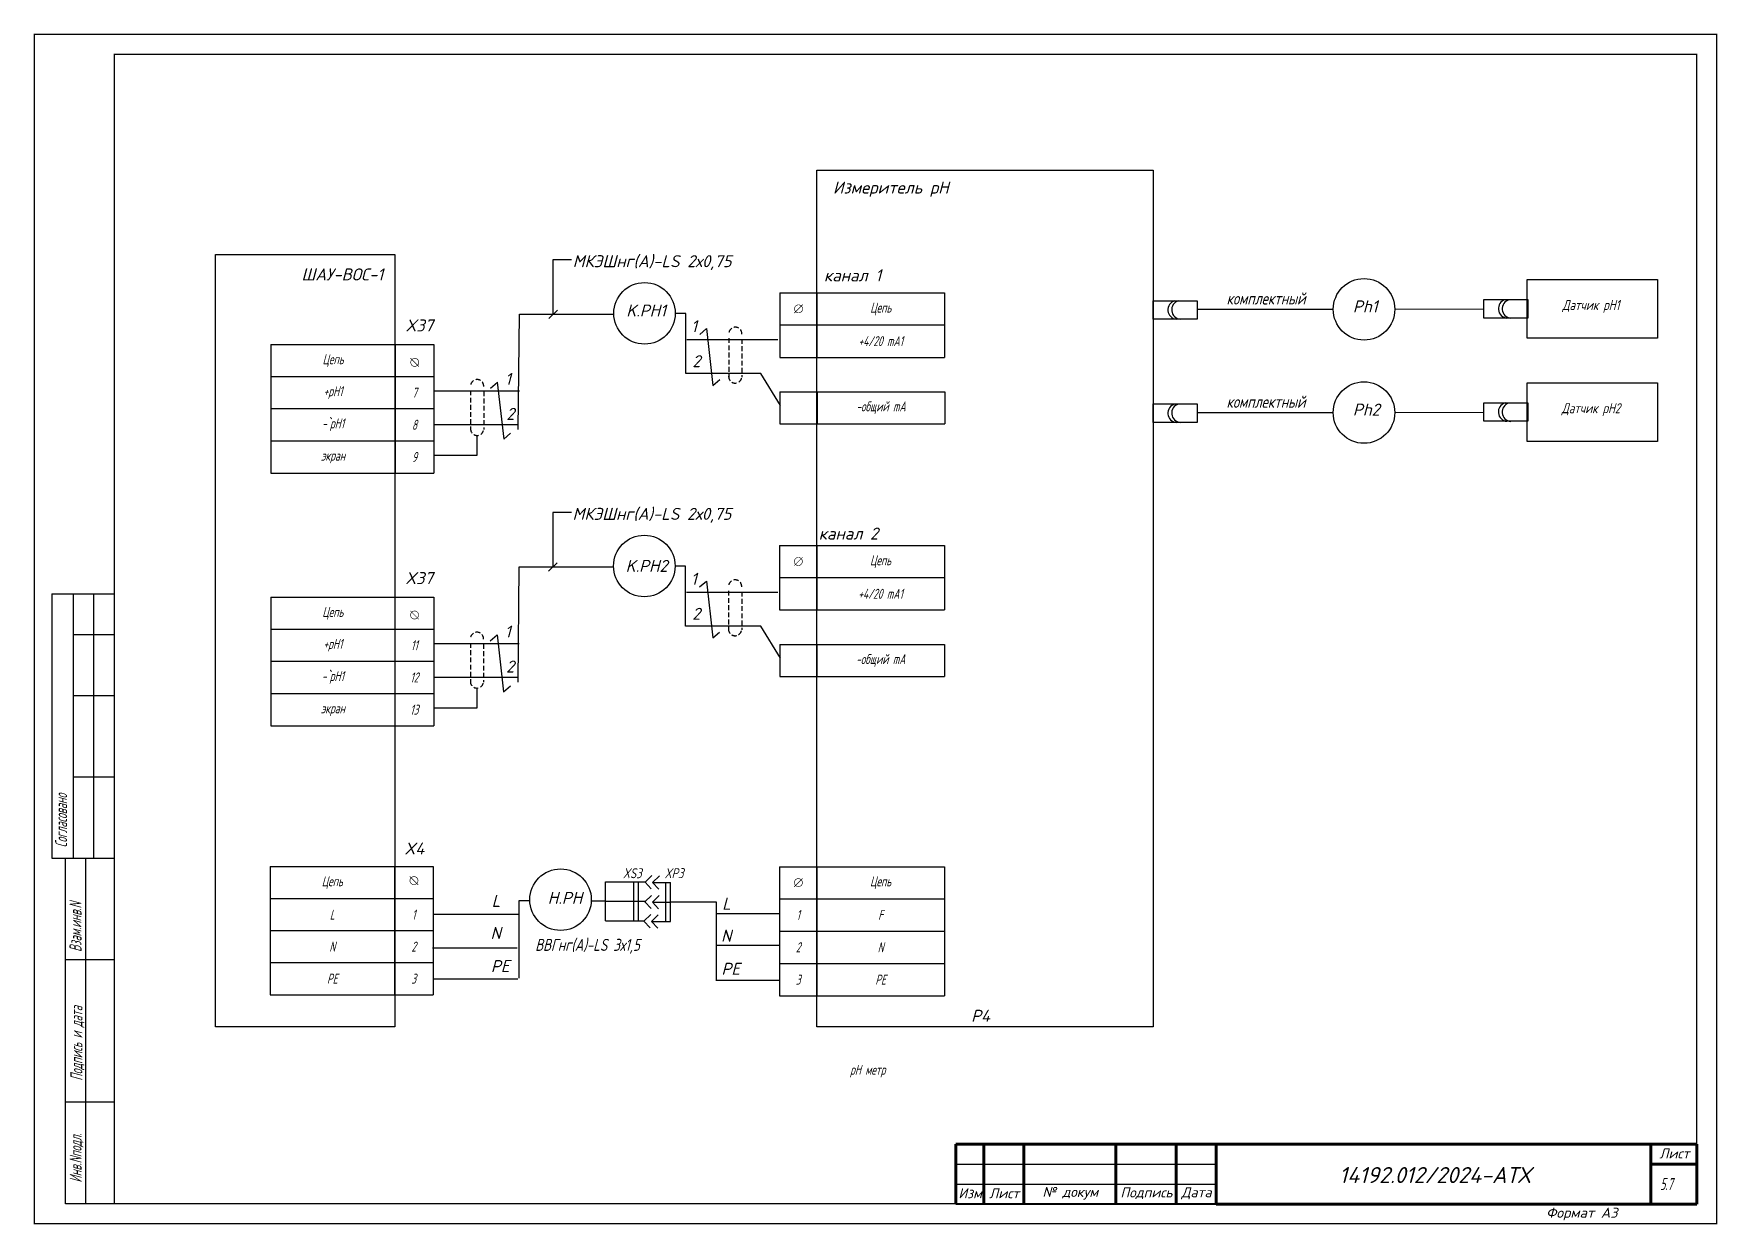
# Model space of a CAD drawing. Header units: millimetres. Extents: x 2725 to 10524, y 7125 to 11639.
# Drawn here: x 6081.7 to 6502, y 9588.9 to 9886.2 of the extents above; entities that cross this region are included whole.
import ezdxf
from ezdxf.enums import TextEntityAlignment as Align

# ---------------------------------------------------------------- set-up
doc = ezdxf.new("R2010")
doc.units = ezdxf.units.MM
doc.header["$LTSCALE"] = 4
doc.set_wipeout_variables(frame=1)
doc.linetypes.add('DASHED', pattern=[0.75, 0.5, -0.25])
doc.linetypes.add('SolidLine', pattern=[0])
for name, color, linetype in [('G', 5, 'Continuous'), ('SYMS', 7, 'Continuous'), ('Вспомогательная', 1, 'Continuous'), ('Текст', 2, 'Continuous')]:
    doc.layers.add(name, color=color, linetype=linetype)
for name, color, linetype, lineweight in [('RAMKA', 7, 'Continuous', 25), ('SHTAMP', 7, 'SolidLine', 25), ('Основеая', 5, 'Continuous', 60)]:
    doc.layers.add(name, color=color, linetype=linetype, lineweight=lineweight)
doc.styles.add('COTES', font='cs_gost2304.shx', dxfattribs={"width": 0.75, "oblique": 15})
doc.styles.add('ISOCPEUR', font='isocpeui.ttf')
doc.styles.add('Simplex00.10.00', font='simplex.shx')
doc.styles.add('Simplex25.085.15', font='', dxfattribs={"width": 0.85, "oblique": 15, "height": 2.5})
doc.styles.add('ГОСТ', font='isocpeur.ttf', dxfattribs={"oblique": 15})
doc.styles.get('Simplex25.085.15').set_extended_font_data('GOST type A')

msp = doc.modelspace()

# ---------------------------------------------------------------- texts
at = {"style": 'Simplex25.085.15', "oblique": 15, "width": 0.85}
msp.add_text('рН метр', height=2.5, dxfattribs=at).set_placement((6285.49, 9626.27))
at = {"layer": 'RAMKA', "style": 'COTES', "oblique": 15, "width": 0.75}
for s, p in [('Согласовано', (6090.05, 9683.03)), ('Взам.инв.N', (6093.64, 9656.95)), ('Подпись и дата', (6093.87, 9624.79)), ('Инв.Nподл.', (6093.67, 9599.36))]:
    msp.add_text(s, height=3, rotation=90, dxfattribs=at).set_placement(p)
msp.add_text('5.7', height=3, dxfattribs=at).set_placement((6487.69, 9597.5))
at = {"layer": 'SHTAMP', "color": 0, "style": 'ISOCPEUR'}
msp.add_text('14192.012/2024-АТХ', height=4, dxfattribs=at).set_placement((6431.45, 9599.24), align=Align.CENTER)
at = {"layer": 'SYMS', "linetype": 'Continuous', "ltscale": 0.2, "style": 'ГОСТ', "oblique": 15}
for s, p in [('Измеритель рH', (6281.23, 9846.3)), ('МКЭШнг(А)-LS 2х0,75', (6216.26, 9827.92)), ('ШАУ-ВОС-1', (6148.54, 9824.62)), ('канал 1', (6278.99, 9824.38)), ('K.PH1', (6229.64, 9815.6)), ('Ph1', (6411.03, 9816.64)), ('X37', (6174.51, 9811.88)), ('1', (6245.82, 9811.69)), ('2', (6246.13, 9802.95)), ('1', (6199.37, 9798.53)), ('Ph2', (6411.02, 9790.86)), ('2', (6199.68, 9789.79)), ('МКЭШнг(А)-LS 2х0,75', (6216.21, 9764.83)), ('канал 2', (6277.68, 9759.91)), ('X37', (6174.46, 9748.79)), ('K.PH2', (6229.48, 9751.84)), ('1', (6245.77, 9748.61)), ('2', (6246.08, 9739.87)), ('1', (6199.32, 9735.45)), ('2', (6199.63, 9726.71)), ('X4', (6174.25, 9681.27)), ('L', (6196.03, 9668.17)), ('Н.PH', (6210.01, 9668.94)), ('L', (6253.57, 9667.49)), ('N', (6195.75, 9660.17)), ('N', (6253.29, 9659.49)), ('PE', (6195.85, 9651.92)), ('PE', (6253.39, 9651.24)), ('Р4', (6315.72, 9639.5))]:
    msp.add_text(s, height=3, dxfattribs=at).set_placement(p)
at = {"layer": 'SYMS', "linetype": 'Continuous'}
for s, insert, char_height, width, attachment_point in [('{\\Fsimplex|c204;\\Q15;\\W0.75;\\C0;комплектный}', (6389.33, 9821.6), 3, 25.3272, 2), ('{\\Fsimplex|c204;\\Q15;\\W0.75;\\C0;Датчик рН1 }', (6470.46, 9819.74), 2.5, 24.0392, 2), ('{\\Fsimplex|c204;\\Q15;\\W0.75;\\C0;комплектный}', (6389.32, 9795.82), 3, 25.3272, 2), ('{\\Fsimplex|c204;\\Q15;\\W0.75;\\C0;Датчик рН\\Fsimplex|c0;2}', (6470.46, 9793.96), 2.5, 24.0392, 2), ('{\\Fsimplex|c0;\\Q15;\\W0.75;\\C0;XS\\Fsimplex|c204;3}', (6231.13, 9676.6), 2.5, 7.2454, 5), ('{\\Fsimplex|c0;\\Q15;\\W0.75;\\C0;XP\\Fsimplex|c204;3}', (6241.55, 9676.61), 2.5, 7.2454, 5), ('{\\Fsimplex|c204;\\Q15;\\W0.75;\\C0;ВВГнг\\Fsimplex|c0;(\\Fsimplex|c204;А\\Fsimplex|c0;)-LS \\Fsimplex|c204;3х1,5}', (6219.95, 9660.21), 3, 25.3272, 2)]:
    msp.add_mtext(s, dxfattribs=dict(at, insert=insert, char_height=char_height, width=width, attachment_point=attachment_point))
at = {"layer": 'Текст', "color": 7, "char_height": 2.5, "style": 'ГОСТ'}
for s, insert, width, attachment_point in [('{\\fISOCPEUR|b0|i0|c204|p34;Лист}', (6495.05, 9606.62), 11.4585, 6), ('{\\fISOCPEUR|b0|i0|c204|p34;Изм}', (6315.48, 9596.69), 7, 5), ('{\\fISOCPEUR|b0|i0|c204|p34;Лист}', (6323.98, 9596.69), 10, 5), ('{\\fISOCPEUR|b0|i0|c204|p34;№ докум}', (6340.48, 9596.69), 23, 5), ('{\\fISOCPEUR|b0|i0|c204|p34;Подпись}', (6359.48, 9596.69), 15, 5), ('{\\fISOCPEUR|b0|i0|c204|p34;Дата}', (6371.98, 9596.69), 10, 5)]:
    msp.add_mtext(s, dxfattribs=dict(at, insert=insert, width=width, attachment_point=attachment_point))

# ---------------------------------------------------------------- blocks, each defined once
blk = doc.blocks.new('Формат А3')
at = {"color": 0, "linetype": 'Continuous', "const_width": 0.3}
for points in [[(-420, 297), (0, 297), (0, 0), (-420, 0)], [(-400, 5), (-400, 292), (-5, 292), (-5, 5)]]:
    blk.add_lwpolyline(points, close=True, dxfattribs=at)
at = {"color": 0, "linetype": 'Continuous', "style": 'Simplex00.10.00', "oblique": 15}
blk.add_text('Формат А3', height=2.5, dxfattribs=at).set_placement((-33.67, 2.75), align=Align.MIDDLE_CENTER)
blk = doc.blocks.new('*T260')
at = {"color": 0, "linetype": 'ByBlock', "lineweight": -2, "transparency": 16777216}
for p, q in [((0, 0), (41.14, 0)), ((9.29, 0), (9.29, -16.08)), ((41.14, 0), (41.14, -16.08)), ((0, -8), (41.14, -8)), ((0, -8), (0, -16.08)), ((0, -16.08), (41.14, -16.08))]:
    blk.add_line(p, q, dxfattribs=at)
at = {"color": 0, "lineweight": -2, "transparency": 16777216}
blk.add_line((0, 0), (0, -8), dxfattribs=at)
at = {"color": 0, "linetype": 'Continuous', "lineweight": -2, "transparency": 16777216, "char_height": 2.5, "width": 28.8496, "attachment_point": 5, "style": 'Simplex25.085.15'}
for s, insert in [('Цепь', (25.21, -4)), ('+4/20 mA1', (25.21, -12.04))]:
    blk.add_mtext(s, dxfattribs=dict(at, insert=insert))
blk = doc.blocks.new('Клеммное соединение')
at = {"linetype": 'Continuous'}
blk.add_wipeout([(0, -1), (-0.44, -0.9), (-0.6, -0.8), (-0.71, -0.7), (-0.8, -0.6), (-0.87, -0.5), (-0.92, -0.4), (-0.95, -0.3), (-0.98, -0.2), (-0.99, -0.1), (-0.99, 0), (-0.99, 0.1), (-0.98, 0.2), (-0.95, 0.3), (-0.92, 0.4), (-0.87, 0.5), (-0.8, 0.6), (-0.71, 0.7), (-0.6, 0.8), (-0.44, 0.9), (0, 1), (0.44, 0.9), (0.6, 0.8), (0.71, 0.7), (0.8, 0.6), (0.87, 0.5), (0.92, 0.4), (0.95, 0.3), (0.98, 0.2), (0.99, 0.1), (1, 0), (0.99, -0.1), (0.98, -0.2), (0.95, -0.3), (0.92, -0.4), (0.87, -0.5), (0.8, -0.6), (0.71, -0.7), (0.6, -0.8), (0.44, -0.9)], dxfattribs=at)
at = {"color": 0, "linetype": 'Continuous', "lineweight": -2, "const_width": 0.15}
blk.add_lwpolyline([(-1.06, -1.06), (1.06, 1.06)], dxfattribs=at)
blk.add_lwpolyline([(-1, 0, 1), (1, 0, 1)], format="xyb", close=True, dxfattribs=at)
blk = doc.blocks.new('*T261')
at = {"color": 0, "linetype": 'ByBlock', "lineweight": -2, "transparency": 16777216}
for p, q in [((0, 0), (41.14, 0)), ((9.29, 0), (9.29, -32.24)), ((41.14, 0), (41.14, -32.24)), ((0, -8), (41.14, -8)), ((0, -8), (0, -32.24)), ((0, -16.08), (41.14, -16.08)), ((0, -24.16), (41.14, -24.16)), ((0, -32.24), (41.14, -32.24))]:
    blk.add_line(p, q, dxfattribs=at)
at = {"color": 0, "lineweight": -2, "transparency": 16777216}
blk.add_line((0, 0), (0, -8), dxfattribs=at)
at = {"color": 0, "linetype": 'Continuous', "lineweight": -2, "transparency": 16777216, "char_height": 2.5, "attachment_point": 5, "style": 'Simplex25.085.15'}
for s, insert, width in [('Цепь', (25.21, -4), 28.8496), ('1', (4.64, -12.04), 6.286), ('F', (25.21, -12.04), 28.8496), ('2', (4.64, -20.12), 6.286), ('N', (25.21, -20.12), 28.8496), ('3', (4.64, -28.2), 6.286), ('PE', (25.21, -28.2), 28.8496)]:
    blk.add_mtext(s, dxfattribs=dict(at, insert=insert, width=width))
blk = doc.blocks.new('*T262')
at = {"color": 0, "linetype": 'ByBlock', "lineweight": -2, "transparency": 16777216}
for p, q in [((0, 0), (40.67, 0)), ((31, 0), (31, -32)), ((40.67, 0), (40.67, -32)), ((0, -8), (40.67, -8)), ((0, -8), (0, -32)), ((0, -16), (40.67, -16)), ((0, -24), (40.67, -24)), ((0, -32), (40.67, -32))]:
    blk.add_line(p, q, dxfattribs=at)
at = {"color": 0, "lineweight": -2, "transparency": 16777216}
blk.add_line((0, 0), (0, -8), dxfattribs=at)
at = {"color": 0, "linetype": 'Continuous', "lineweight": -2, "transparency": 16777216, "char_height": 2.5, "attachment_point": 5, "style": 'Simplex25.085.15'}
for s, insert, width in [('Цепь', (15.5, -4), 27.9958), ('L', (15.5, -12), 27.9958), ('1', (35.83, -12), 6.6745), ('N', (15.5, -20), 27.9958), ('2', (35.83, -20), 6.6745), ('PE', (15.5, -28), 27.9958), ('3', (35.83, -28), 6.6745)]:
    blk.add_mtext(s, dxfattribs=dict(at, insert=insert, width=width))
blk = doc.blocks.new('*T268')
at = {"color": 0, "linetype": 'ByBlock', "lineweight": -2, "transparency": 16777216}
for p, q in [((0, 0), (41.14, 0)), ((9.29, 0), (9.29, -8)), ((41.14, 0), (41.14, -8)), ((0, -8), (41.14, -8))]:
    blk.add_line(p, q, dxfattribs=at)
at = {"color": 0, "lineweight": -2, "transparency": 16777216}
blk.add_line((0, 0), (0, -8), dxfattribs=at)
at = {"color": 0, "linetype": 'Continuous', "lineweight": -2, "transparency": 16777216, "insert": (25.21, -4), "char_height": 2.5, "width": 28.8496, "attachment_point": 5, "style": 'Simplex25.085.15'}
blk.add_mtext('-общий mA', dxfattribs=at)
blk = doc.blocks.new('*T269')
at = {"color": 0, "linetype": 'ByBlock', "lineweight": -2, "transparency": 16777216}
for p, q in [((0, 0), (40.67, 0)), ((31, 0), (31, -32.08)), ((40.67, 0), (40.67, -32.08)), ((0, -8), (40.67, -8)), ((0, -8), (0, -32.08)), ((0, -16), (40.67, -16)), ((0, -24.08), (40.67, -24.08)), ((0, -32.08), (40.67, -32.08))]:
    blk.add_line(p, q, dxfattribs=at)
at = {"color": 0, "lineweight": -2, "transparency": 16777216}
blk.add_line((0, 0), (0, -8), dxfattribs=at)
at = {"color": 0, "linetype": 'Continuous', "lineweight": -2, "transparency": 16777216, "char_height": 2.5, "attachment_point": 5, "style": 'Simplex25.085.15'}
for s, insert, width in [('Цепь', (15.5, -4), 27.9958), ('+рН1', (15.5, -12), 27.9958), ('7', (35.83, -12), 6.6745), ('-`рН1', (15.5, -20.04), 27.9958), ('8', (35.83, -20.04), 6.6745), ('экран', (15.5, -28.08), 27.9958), ('9', (35.83, -28.08), 6.6745)]:
    blk.add_mtext(s, dxfattribs=dict(at, insert=insert, width=width))
blk = doc.blocks.new('*T352')
at = {"color": 0, "linetype": 'ByBlock', "lineweight": -2, "transparency": 16777216}
for p, q in [((0, 0), (41.14, 0)), ((9.29, 0), (9.29, -16.08)), ((41.14, 0), (41.14, -16.08)), ((0, -8), (41.14, -8)), ((0, -8), (0, -16.08)), ((0, -16.08), (41.14, -16.08))]:
    blk.add_line(p, q, dxfattribs=at)
at = {"color": 0, "lineweight": -2, "transparency": 16777216}
blk.add_line((0, 0), (0, -8), dxfattribs=at)
at = {"color": 0, "linetype": 'Continuous', "lineweight": -2, "transparency": 16777216, "char_height": 2.5, "width": 28.8496, "attachment_point": 5, "style": 'Simplex25.085.15'}
for s, insert in [('Цепь', (25.21, -4)), ('+4/20 mA1', (25.21, -12.04))]:
    blk.add_mtext(s, dxfattribs=dict(at, insert=insert))
blk = doc.blocks.new('*T353')
at = {"color": 0, "linetype": 'ByBlock', "lineweight": -2, "transparency": 16777216}
for p, q in [((0, 0), (41.14, 0)), ((9.29, 0), (9.29, -8)), ((41.14, 0), (41.14, -8)), ((0, -8), (41.14, -8))]:
    blk.add_line(p, q, dxfattribs=at)
at = {"color": 0, "lineweight": -2, "transparency": 16777216}
blk.add_line((0, 0), (0, -8), dxfattribs=at)
at = {"color": 0, "linetype": 'Continuous', "lineweight": -2, "transparency": 16777216, "insert": (25.21, -4), "char_height": 2.5, "width": 28.8496, "attachment_point": 5, "style": 'Simplex25.085.15'}
blk.add_mtext('-общий mA', dxfattribs=at)
blk = doc.blocks.new('*T354')
at = {"color": 0, "linetype": 'ByBlock', "lineweight": -2, "transparency": 16777216}
for p, q in [((0, 0), (40.67, 0)), ((31, 0), (31, -32.08)), ((40.67, 0), (40.67, -32.08)), ((0, -8), (40.67, -8)), ((0, -8), (0, -32.08)), ((0, -16), (40.67, -16)), ((0, -24.08), (40.67, -24.08)), ((0, -32.08), (40.67, -32.08))]:
    blk.add_line(p, q, dxfattribs=at)
at = {"color": 0, "lineweight": -2, "transparency": 16777216}
blk.add_line((0, 0), (0, -8), dxfattribs=at)
at = {"color": 0, "linetype": 'Continuous', "lineweight": -2, "transparency": 16777216, "char_height": 2.5, "attachment_point": 5, "style": 'Simplex25.085.15'}
for s, insert, width in [('Цепь', (15.5, -4), 27.9958), ('+рН1', (15.5, -12), 27.9958), ('11', (35.83, -12), 6.6745), ('-`рН1', (15.5, -20.04), 27.9958), ('12', (35.83, -20.04), 6.6745), ('экран', (15.5, -28.08), 27.9958), ('13', (35.83, -28.08), 6.6745)]:
    blk.add_mtext(s, dxfattribs=dict(at, insert=insert, width=width))

# ---------------------------------------------------------------- linework, layer by layer
at = {"ltscale": 1.2}
for p, q in [((6215.98, 9829.73), (6211.32, 9829.73)), ((6211.32, 9829.73), (6211.32, 9816.18)), ((6212.45, 9817.22), (6210.28, 9815.11)), ((6263.16, 9801.35), (6268.07, 9793.38)), ((6192.36, 9785.91), (6192.36, 9780.93)), ((6192.36, 9780.93), (6181.67, 9780.93)), ((6215.93, 9766.65), (6211.27, 9766.65)), ((6211.27, 9766.65), (6211.27, 9753.09)), ((6212.4, 9754.14), (6210.23, 9752.03)), ((6263.11, 9738.27), (6268.02, 9730.29)), ((6192.31, 9722.83), (6192.31, 9717.85)), ((6192.31, 9717.85), (6181.62, 9717.85))]:
    msp.add_line(p, q, dxfattribs=at)
at = {"ltscale": 0.6}
for p, q in [((6247.97, 9811.15), (6249.69, 9812.61)), ((6249.67, 9812.61), (6251.27, 9798.42)), ((6195.73, 9797.73), (6197.45, 9799.19)), ((6197.43, 9799.19), (6199.03, 9785)), ((6251.27, 9798.42), (6253, 9799.88)), ((6199.03, 9785), (6200.76, 9786.46)), ((6247.92, 9748.07), (6249.64, 9749.53)), ((6249.62, 9749.53), (6251.22, 9735.34)), ((6195.68, 9734.65), (6197.4, 9736.11)), ((6197.38, 9736.11), (6198.98, 9721.92)), ((6251.22, 9735.34), (6252.94, 9736.8)), ((6198.98, 9721.92), (6200.71, 9723.38))]:
    msp.add_line(p, q, dxfattribs=at)
at = {"linetype": 'DASHED', "ltscale": 0.6}
for p, q in [((6255.2, 9810.2), (6255.2, 9800.47)), ((6258.49, 9809.96), (6258.49, 9800.47)), ((6190.76, 9797.14), (6190.76, 9787.41)), ((6194.05, 9796.9), (6194.05, 9787.41)), ((6255.15, 9747.12), (6255.15, 9737.39)), ((6258.44, 9746.88), (6258.44, 9737.39)), ((6190.71, 9734.06), (6190.71, 9724.33)), ((6194, 9733.81), (6194, 9724.33))]:
    msp.add_line(p, q, dxfattribs=at)
at = {"color": 7, "ltscale": 0.2}
for p, q in [((6267.5, 9809.79), (6244.71, 9809.79)), ((6263.24, 9801.4), (6244.48, 9801.4)), ((6202.96, 9796.95), (6181.81, 9796.95)), ((6202.73, 9788.56), (6181.58, 9788.56)), ((6267.45, 9746.71), (6244.66, 9746.71)), ((6263.19, 9738.32), (6244.43, 9738.32)), ((6202.91, 9733.87), (6181.76, 9733.87)), ((6202.67, 9725.48), (6181.53, 9725.48)), ((6234.32, 9674.37), (6236.01, 9675.99)), ((6236.21, 9674.31), (6237.89, 9675.92)), ((6224.46, 9664.68), (6224.46, 9674.45)), ((6231.5, 9664.68), (6231.5, 9674.46)), ((6232.69, 9664.68), (6232.69, 9674.45)), ((6235.87, 9672.69), (6234.32, 9674.37)), ((6237.76, 9672.62), (6236.21, 9674.31)), ((6236.21, 9674.31), (6240.67, 9674.31)), ((6239.48, 9664.54), (6239.48, 9674.28)), ((6240.67, 9664.58), (6240.67, 9674.31)), ((6234.26, 9669.46), (6235.94, 9671.07)), ((6235.81, 9667.77), (6234.26, 9669.46)), ((6236.14, 9669.39), (6237.82, 9671.01)), ((6237.69, 9667.7), (6236.14, 9669.39)), ((6236.14, 9669.39), (6240.67, 9669.39)), ((6202.64, 9666.26), (6181.49, 9666.26)), ((6234.05, 9664.64), (6235.74, 9666.26)), ((6235.6, 9662.96), (6234.05, 9664.64)), ((6235.94, 9664.57), (6237.62, 9666.19)), ((6237.49, 9662.89), (6235.94, 9664.57)), ((6235.94, 9664.57), (6240.67, 9664.57)), ((6267.91, 9666.49), (6252.01, 9666.49)), ((6267.91, 9658.59), (6252.01, 9658.59)), ((6202.41, 9657.86), (6181.26, 9657.86)), ((6202.53, 9650.16), (6181.38, 9650.16)), ((6252.01, 9649.89), (6267.91, 9649.89))]:
    msp.add_line(p, q, dxfattribs=at)
at = {"lineweight": 30}
for p, q in [((6086.27, 9746.39), (6101.75, 9746.39)), ((6086.27, 9746.39), (6086.27, 9680.39)), ((6091.59, 9746.39), (6091.59, 9680.39)), ((6096.67, 9746.39), (6096.67, 9680.39)), ((6091.59, 9736.24), (6101.75, 9736.24)), ((6091.59, 9721.01), (6101.75, 9721.01)), ((6091.59, 9700.7), (6101.75, 9700.7)), ((6086.27, 9680.39), (6101.75, 9680.39)), ((6089.66, 9594.08), (6089.66, 9680.39)), ((6094.74, 9594.08), (6094.74, 9680.39)), ((6101.85, 9655.01), (6089.66, 9655.01)), ((6101.85, 9619.47), (6089.66, 9619.47))]:
    msp.add_line(p, q, dxfattribs=at)
at = {"color": 7, "ltscale": 0.2}
for points in [[(6361.17, 9638.24), (6277.2, 9638.24), (6277.2, 9852.16), (6361.17, 9852.16)], [(6454.57, 9824.85), (6487.09, 9824.85), (6487.09, 9810.16), (6454.57, 9810.16)], [(6454.57, 9799.07), (6487.09, 9799.07), (6487.09, 9784.38), (6454.57, 9784.38)]]:
    msp.add_lwpolyline(points, close=True, dxfattribs=at)
at = {"ltscale": 1.2}
for points in [[(6171.84, 9638.24), (6127.06, 9638.24), (6127.06, 9831.09), (6171.84, 9831.09)], [(6361.17, 9819.56), (6372.17, 9819.56), (6372.17, 9814.93), (6361.17, 9814.93)], [(6443.67, 9819.85), (6454.67, 9819.85), (6454.67, 9815.22), (6443.67, 9815.22)], [(6361.17, 9793.78), (6372.17, 9793.78), (6372.17, 9789.15), (6361.17, 9789.15)], [(6443.67, 9794.07), (6454.66, 9794.07), (6454.66, 9789.44), (6443.67, 9789.44)]]:
    msp.add_lwpolyline(points, close=True, dxfattribs=at)
for points in [[(6421.48, 9817.4), (6443.67, 9817.53)], [(6421.47, 9791.62), (6443.67, 9791.75)], [(6224.46, 9669.59), (6221.01, 9669.59)]]:
    msp.add_lwpolyline(points, dxfattribs=at)
at = {"lineweight": 30}
msp.add_lwpolyline([(6101.85, 9594.08), (6089.66, 9594.08)], dxfattribs=at)
at = {"ltscale": 1.2}
for centre in [(6367.18, 9817.27), (6368.13, 9817.26), (6449.68, 9817.55), (6450.63, 9817.54), (6367.17, 9791.49), (6368.12, 9791.48), (6449.67, 9791.77), (6450.62, 9791.76)]:
    msp.add_arc(centre, 2.34, 106.0003, 265.3484, dxfattribs=at)
at = {"linetype": 'DASHED', "ltscale": 0.6}
for centre, start, end in [((6256.86, 9811.29), 357.3959, 180), ((6192.41, 9798.23), 357.3959, 180), ((6256.83, 9800.62), 177.3959, 360), ((6256.84, 9800.62), 177.3959, 360), ((6192.4, 9787.55), 177.3959, 360), ((6256.81, 9748.21), 357.3959, 180), ((6192.36, 9735.14), 357.3959, 180), ((6256.78, 9737.54), 177.3959, 360), ((6256.79, 9737.53), 177.3959, 360), ((6192.35, 9724.47), 177.3959, 360)]:
    msp.add_arc(centre, 1.64, start, end, dxfattribs=at)
at = {"layer": 'G', "color": 3, "ltscale": 0.2}
for p, q in [((6244.48, 9816.38), (6241.87, 9816.39)), ((6244.48, 9801.4), (6244.48, 9816.38)), ((6244.43, 9753.3), (6241.82, 9753.3)), ((6244.43, 9738.32), (6244.43, 9753.3))]:
    msp.add_line(p, q, dxfattribs=at)
at = {"layer": 'SYMS', "linetype": 'Continuous', "ltscale": 0.2}
for p, q in [((6224.46, 9674.45), (6234.24, 9674.45)), ((6224.46, 9669.59), (6234.5, 9669.59)), ((6224.46, 9664.68), (6234.03, 9664.68))]:
    msp.add_line(p, q, dxfattribs=at)
at = {"layer": 'SYMS', "linetype": 'Continuous', "lineweight": 30, "ltscale": 0.2}
for points in [[(6202.67, 9787.4), (6202.98, 9816.18), (6226.6, 9816.18)], [(6372.17, 9817.41), (6372.17, 9817.41), (6405.98, 9817.41)], [(6372.17, 9791.63), (6372.17, 9791.63), (6405.98, 9791.63)], [(6202.62, 9724.32), (6202.93, 9753.09), (6226.55, 9753.09)], [(6202.87, 9650.39), (6202.87, 9669.76), (6205.57, 9669.77)], [(6252.15, 9649.71), (6252.15, 9669.4), (6240.67, 9669.4)]]:
    msp.add_lwpolyline(points, dxfattribs=at)
at = {"layer": 'SYMS', "linetype": 'Continuous', "ltscale": 0.2}
for centre in [(6234.19, 9816.4), (6413.8, 9817.4), (6413.79, 9791.62), (6234.14, 9753.31), (6213.23, 9669.99)]:
    msp.add_circle(centre, 7.68, dxfattribs=at)
at = {"layer": 'Вспомогательная', "color": 7}
for p, q in [((6311.88, 9603.96), (6376.88, 9603.96)), ((6311.88, 9598.96), (6376.88, 9598.96)), ((6311.88, 9593.96), (6376.88, 9593.96))]:
    msp.add_line(p, q, dxfattribs=at)
at = {"layer": 'Основеая', "color": 7}
for p, q in [((6311.88, 9608.96), (6311.88, 9593.96)), ((6496.88, 9608.96), (6311.88, 9608.96)), ((6318.88, 9608.96), (6318.88, 9593.96)), ((6328.88, 9608.96), (6328.88, 9593.96)), ((6351.88, 9608.96), (6351.88, 9593.96)), ((6366.88, 9608.96), (6366.88, 9593.96)), ((6376.88, 9608.96), (6376.88, 9593.96)), ((6485.44, 9608.96), (6485.44, 9593.96)), ((6496.88, 9608.96), (6496.88, 9593.96)), ((6485.44, 9603.96), (6496.88, 9603.96)), ((6496.88, 9593.96), (6376.88, 9593.96))]:
    msp.add_line(p, q, dxfattribs=at)

# ---------------------------------------------------------------- block references
for name, p in [('Формат А3', (6501.85, 9589.08)), ('*T260', (6267.95, 9821.49)), ('*T269', (6140.94, 9808.61)), ('*T268', (6268, 9796.82)), ('*T352', (6267.9, 9758.41)), ('*T354', (6140.89, 9745.52)), ('*T353', (6267.95, 9733.73)), ('*T262', (6140.74, 9678.27)), ('*T261', (6267.91, 9678.23))]:
    msp.add_blockref(name, p)

msp.set_redraw_order([(e.dxf.handle, doc.entitydb.next_handle()) for e in msp.query("TEXT MTEXT ATTDEF DIMENSION ARC_DIMENSION")])  # texts and dimensions are drawn at this point

# ---------------------------------------------------------------- next in the draw order: block references
for p in [(6272.64, 9817.52), (6272.59, 9754.44), (6272.6, 9674.26)]:
    msp.add_blockref('Клеммное соединение', p)
at = {"rotation": 89.99999999999999}
for p in [(6176.83, 9804.15), (6176.78, 9741.07), (6176.63, 9674.76)]:
    msp.add_blockref('Клеммное соединение', p, dxfattribs=at)

doc.saveas('drawing.dxf')
